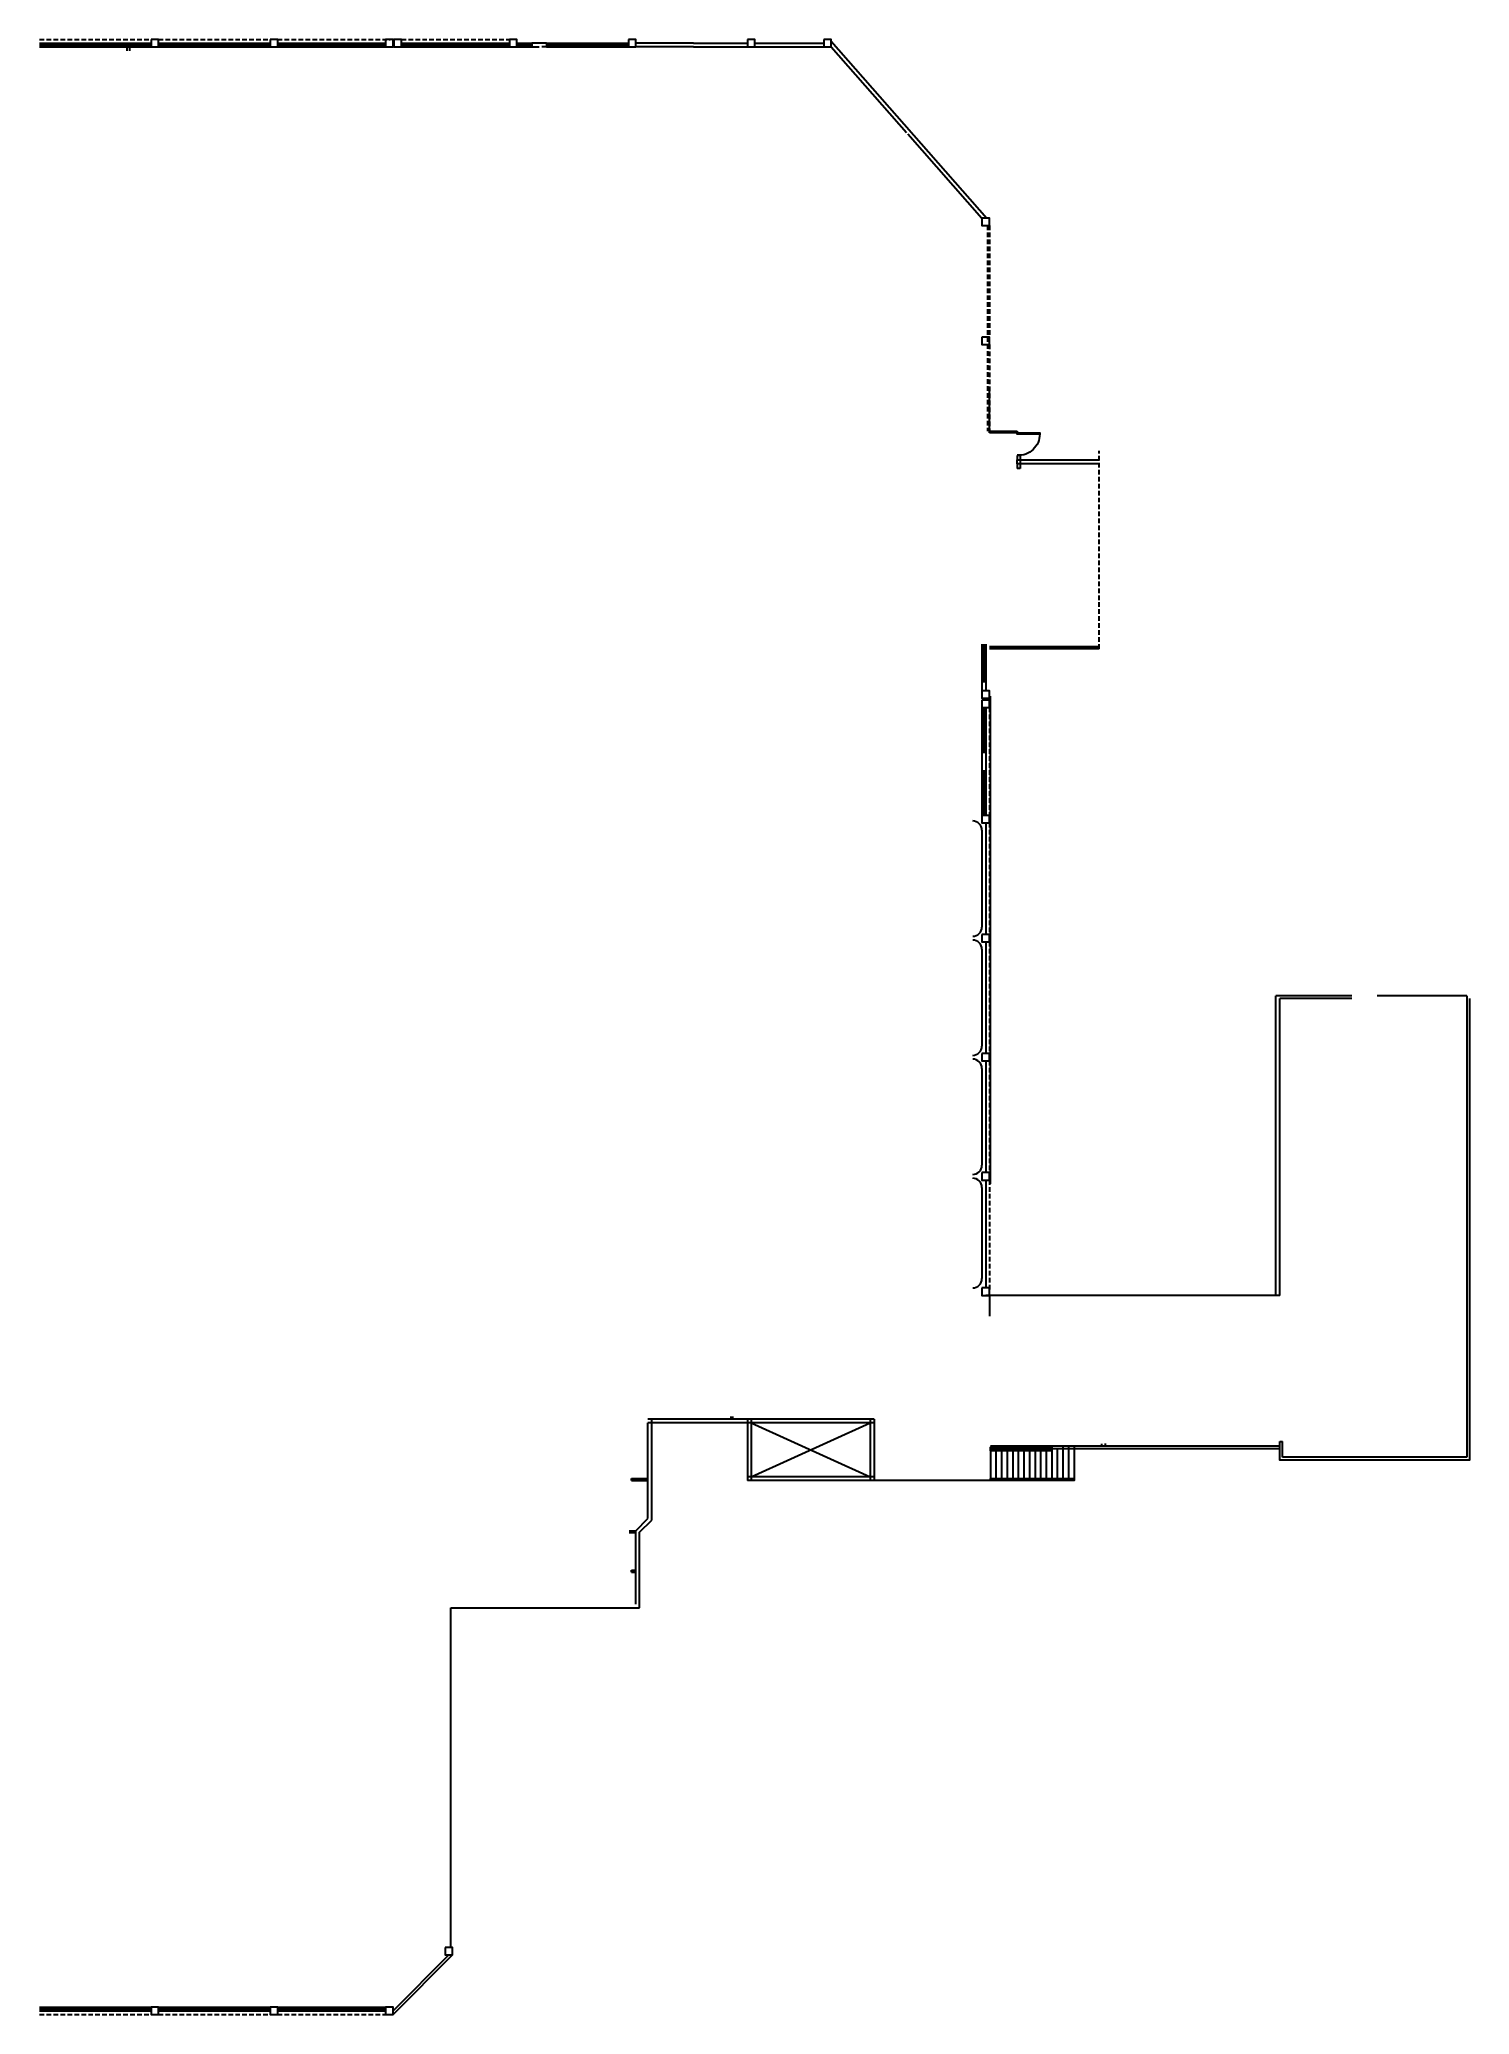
# Model space of a CAD drawing. Header units: metres. Extents: x 51 to 18146, y -212 to 18074.
# Drawn here: x 144.2 to 221.1, y 701.9 to 808.1 of the extents above; entities that cross this region are included whole.
import ezdxf

# ---------------------------------------------------------------- set-up
doc = ezdxf.new("R2010")
doc.units = ezdxf.units.M
doc.linetypes.add('HIDDEN', pattern=[0.375, 0.25, -0.125])
doc.layers.get('0').update_dxf_attribs({"color": 250})
for name, color, linetype in [('AY', 1, 'Continuous'), ('COL', 2, 'Continuous'), ('GR', 6, 'Continuous'), ('NO', 250, 'Continuous'), ('PA', 7, 'Continuous'), ('PU', 1, 'Continuous'), ('TA', 3, 'Continuous'), ('VE', 5, 'Continuous')]:
    doc.layers.add(name, color=color, linetype=linetype)
doc.layers.get('0').freeze()

# ---------------------------------------------------------------- blocks, each defined once
blk = doc.blocks.new('-COL40-')
at = {"color": 0}
blk.add_lwpolyline([(-0.2, 0.2), (-0.2, -0.2), (0.2, -0.2), (0.2, 0.2)], close=True, dxfattribs=at)
blk = doc.blocks.new('P-IZ')
at = {"color": 0}
blk.add_lwpolyline([(0.05, 1), (0.05, 0), (0, 0), (0, 1), (0.05, 1, -0.429311), (1, 0, -3.280951)], format="xyb", dxfattribs=at)

msp = doc.modelspace()

# ---------------------------------------------------------------- linework, layer by layer
at = {"layer": 'AY', "color": 0, "linetype": 'HIDDEN'}
for p, q in [((144.244, 808.065), (150.244, 808.065)), ((144.244, 808.065), (150.244, 808.065)), ((150.644, 808.065), (156.644, 808.065)), ((150.644, 808.065), (156.644, 808.065)), ((157.044, 808.065), (163.094, 808.065)), ((163.694, 808.065), (169.494, 808.065)), ((195.194, 798.065), (195.194, 787.021)), ((195.294, 798.065), (195.294, 792.065)), ((195.294, 791.665), (195.294, 786.921)), ((201.194, 775.315), (201.194, 785.966)), ((195.294, 772.165), (195.294, 766.365)), ((195.294, 765.965), (195.294, 759.965)), ((195.294, 759.565), (195.294, 753.565)), ((195.294, 753.165), (195.294, 747.165)), ((195.294, 746.765), (195.294, 740.765)), ((144.244, 701.915), (150.244, 701.915)), ((150.644, 701.915), (156.644, 701.915)), ((157.044, 701.915), (162.844, 701.915))]:
    msp.add_line(p, q, dxfattribs=at)
at = {"layer": 'AY', "color": 0}
for p, q in [((195.344, 746.566), (195.344, 772.765)), ((214.767, 756.665), (210.694, 756.665)), ((220.944, 756.665), (220.944, 731.865)), ((210.894, 732.465), (195.344, 732.465)), ((210.894, 732.715), (211.044, 732.715)), ((210.894, 732.315), (210.894, 732.715)), ((211.044, 731.865), (211.044, 732.715)), ((220.944, 731.865), (211.044, 731.865))]:
    msp.add_line(p, q, dxfattribs=at)
at = {"layer": 'AY', "color": 15}
for points in [[(210.694, 740.565), (210.694, 756.665)], [(210.894, 740.565), (210.894, 756.515)]]:
    msp.add_lwpolyline(points, dxfattribs=at)
at = {"layer": 'GR', "color": 15}
for p, q in [((199.244, 732.465), (199.244, 730.715)), ((199.544, 732.465), (199.544, 730.715)), ((199.844, 732.465), (199.844, 730.715)), ((195.344, 732.265), (195.344, 730.715)), ((195.644, 732.265), (195.644, 730.715)), ((195.944, 732.265), (195.944, 730.715)), ((196.244, 732.265), (196.244, 730.715)), ((196.544, 732.265), (196.544, 730.715)), ((196.844, 732.265), (196.844, 730.715)), ((197.144, 732.265), (197.144, 730.715)), ((197.444, 732.265), (197.444, 730.715)), ((197.744, 732.265), (197.744, 730.715)), ((198.044, 732.265), (198.044, 730.715)), ((198.344, 732.265), (198.344, 730.715)), ((198.644, 732.265), (198.644, 730.715)), ((198.944, 732.315), (198.944, 730.715))]:
    msp.add_line(p, q, dxfattribs=at)
for points in [[(198.644, 732.365), (198.644, 732.315), (195.344, 732.315), (195.344, 732.415), (198.644, 732.415), (198.644, 732.365), (195.344, 732.365)], [(198.644, 732.265), (198.644, 732.215), (195.344, 732.215), (195.344, 732.315), (198.644, 732.315), (198.644, 732.265), (195.344, 732.265)], [(199.844, 730.665), (199.844, 730.615), (195.344, 730.615), (195.344, 730.715), (199.844, 730.715), (199.844, 730.665), (195.344, 730.665)]]:
    msp.add_lwpolyline(points, dxfattribs=at)
at = {"layer": 'NO'}
for p, q in [((182.694, 807.865), (186.394, 807.865)), ((186.794, 807.968), (195.161, 798.465)), ((182.694, 807.665), (186.394, 807.665)), ((186.794, 807.665), (190.835, 803.076)), ((190.901, 803.001), (194.894, 798.465)), ((195.294, 787.021), (196.794, 787.021)), ((195.444, 786.921), (195.294, 786.921)), ((196.794, 786.921), (195.444, 786.921)), ((196.794, 787.021), (196.794, 786.921)), ((196.944, 785.708), (196.794, 785.708)), ((196.794, 785.708), (196.794, 785.465)), ((196.944, 785.708), (196.944, 785.003)), ((196.794, 785.465), (201.194, 785.465)), ((196.794, 785.265), (196.794, 785.465)), ((196.794, 785.265), (196.794, 785.003)), ((196.944, 785.003), (196.794, 785.003)), ((201.194, 775.415), (195.294, 775.415)), ((201.194, 775.315), (195.294, 775.315)), ((220.944, 756.665), (216.141, 756.665)), ((210.894, 740.565), (195.094, 740.565)), ((176.944, 728.566), (176.944, 733.715)), ((177.144, 728.483), (177.144, 733.915)), ((181.394, 734.055), (181.394, 733.915)), ((181.494, 734.056), (181.494, 733.915)), ((182.494, 733.715), (188.894, 730.815)), ((182.494, 730.815), (188.894, 733.715)), ((201.318, 732.592), (201.318, 732.465)), ((201.518, 732.605), (201.518, 732.465)), ((176.056, 730.715), (176.944, 730.715)), ((176.056, 730.615), (176.056, 730.715)), ((176.056, 730.615), (176.944, 730.615)), ((189.094, 730.815), (182.294, 730.815)), ((189.094, 730.615), (182.294, 730.615)), ((195.344, 730.615), (189.094, 730.615)), ((175.936, 727.916), (176.294, 727.916)), ((175.936, 727.816), (176.294, 727.816)), ((176.068, 725.792), (176.294, 725.792)), ((176.068, 725.692), (176.068, 725.792)), ((176.068, 725.692), (176.294, 725.692)), ((166.344, 705.515), (166.344, 723.765)), ((163.244, 702.115), (166.244, 705.115)), ((166.444, 705.515), (166.344, 705.515))]:
    msp.add_line(p, q, dxfattribs=at)
at = {"layer": 'PA', "color": 0}
for p, q in [((170.694, 807.865), (170.694, 807.665)), ((171.494, 807.865), (170.694, 807.865)), ((171.494, 807.865), (171.494, 807.665)), ((179.394, 807.865), (176.294, 807.865)), ((146.394, 807.665), (146.544, 807.665)), ((146.394, 807.665), (146.544, 807.665)), ((148.944, 807.665), (148.944, 807.465)), ((148.944, 807.665), (149.094, 807.665)), ((149.094, 807.465), (149.094, 807.665)), ((160.744, 807.665), (160.894, 807.665)), ((170.694, 807.665), (171.094, 807.665)), ((171.494, 807.665), (171.244, 807.665)), ((179.394, 807.665), (176.294, 807.665)), ((201.194, 785.265), (196.794, 785.265)), ((194.894, 773.565), (195.094, 773.565)), ((194.894, 773.565), (194.894, 773.065)), ((195.094, 773.565), (195.094, 773.065)), ((194.894, 769.765), (194.894, 768.765)), ((194.894, 769.765), (195.094, 769.765)), ((195.094, 769.765), (195.094, 768.765)), ((194.894, 768.765), (195.094, 768.765)), ((194.894, 765.565), (194.894, 760.365)), ((195.094, 765.965), (195.094, 759.965)), ((194.894, 759.165), (194.894, 753.965)), ((195.094, 759.565), (195.094, 753.565)), ((194.894, 752.765), (194.894, 747.565)), ((195.094, 753.165), (195.094, 747.165)), ((194.894, 746.365), (194.894, 741.465)), ((195.094, 746.765), (195.094, 740.965))]:
    msp.add_line(p, q, dxfattribs=at)
at = {"layer": 'PA', "color": 15}
for centre, start, end in [((194.394, 765.565), 0, 90), ((194.394, 760.365), 270, 0), ((194.394, 759.165), 0, 90), ((194.394, 753.965), 270, 0), ((194.394, 752.765), 0, 90), ((194.394, 747.565), 270, 0), ((194.394, 746.365), 0, 90), ((194.394, 741.465), 270, 0)]:
    msp.add_arc(centre, 0.5, start, end, dxfattribs=at)
at = {"layer": 'TA', "color": 0}
for p, q in [((214.767, 756.515), (210.894, 756.515)), ((195.294, 740.565), (195.294, 739.443)), ((182.294, 733.915), (176.944, 733.915)), ((182.294, 733.715), (176.944, 733.715)), ((189.094, 733.915), (182.294, 733.915)), ((182.294, 733.915), (182.294, 730.615)), ((189.094, 733.715), (182.294, 733.715)), ((182.494, 733.915), (182.494, 730.615)), ((188.894, 733.915), (188.894, 730.615)), ((189.094, 733.915), (189.094, 730.615)), ((176.294, 727.916), (176.944, 728.566)), ((176.494, 727.833), (177.144, 728.483)), ((176.294, 723.965), (176.294, 727.916)), ((176.494, 723.765), (176.494, 727.833)), ((166.344, 723.765), (176.494, 723.765)), ((166.444, 705.115), (163.244, 701.915))]:
    msp.add_line(p, q, dxfattribs=at)
at = {"layer": 'TA', "color": 15}
msp.add_lwpolyline([(221.094, 756.515), (221.094, 731.715), (210.894, 731.715), (210.894, 732.315), (195.344, 732.315)], dxfattribs=at)
at = {"layer": 'VE', "color": 0}
for p, q in [((144.244, 807.865), (150.244, 807.865)), ((144.244, 807.865), (150.244, 807.865)), ((150.644, 807.865), (156.644, 807.865)), ((150.644, 807.865), (156.644, 807.865)), ((157.044, 807.865), (162.844, 807.865)), ((163.694, 807.865), (169.494, 807.865)), ((169.894, 807.865), (170.694, 807.865)), ((171.494, 807.865), (175.894, 807.865)), ((179.394, 807.865), (182.294, 807.865)), ((144.244, 807.765), (150.244, 807.765)), ((144.244, 807.765), (150.244, 807.765)), ((144.244, 807.715), (150.244, 807.715)), ((144.244, 807.715), (150.244, 807.715)), ((144.244, 807.665), (150.244, 807.665)), ((144.244, 807.665), (150.244, 807.665)), ((150.644, 807.765), (156.644, 807.765)), ((150.644, 807.765), (156.644, 807.765)), ((150.644, 807.715), (156.644, 807.715)), ((150.644, 807.715), (156.644, 807.715)), ((150.644, 807.665), (156.644, 807.665)), ((150.644, 807.665), (156.644, 807.665)), ((157.044, 807.765), (162.844, 807.765)), ((157.044, 807.715), (162.844, 807.715)), ((157.044, 807.665), (160.744, 807.665)), ((160.894, 807.665), (162.844, 807.665)), ((163.694, 807.765), (169.494, 807.765)), ((163.694, 807.715), (169.494, 807.715)), ((163.694, 807.665), (169.494, 807.665)), ((169.894, 807.765), (170.694, 807.765)), ((169.894, 807.715), (170.694, 807.715)), ((169.894, 807.665), (170.694, 807.665)), ((171.494, 807.765), (175.894, 807.765)), ((171.494, 807.715), (175.894, 807.715)), ((171.494, 807.665), (175.894, 807.665)), ((179.394, 807.665), (182.294, 807.665)), ((195.294, 786.921), (195.294, 789.365)), ((194.894, 775.565), (194.894, 773.565)), ((194.944, 775.565), (194.944, 773.565)), ((194.994, 775.565), (194.994, 773.565)), ((195.094, 775.565), (195.094, 773.565)), ((194.894, 772.165), (194.894, 769.765)), ((194.944, 772.165), (194.944, 769.765)), ((194.994, 772.165), (194.994, 769.765)), ((195.094, 772.165), (195.094, 769.765)), ((194.894, 768.765), (194.894, 766.365)), ((194.944, 768.765), (194.944, 766.365)), ((194.994, 768.765), (194.994, 766.365)), ((195.094, 768.765), (195.094, 766.365)), ((144.244, 702.315), (150.244, 702.315)), ((144.244, 702.265), (150.244, 702.265)), ((144.244, 702.215), (150.244, 702.215)), ((144.244, 702.115), (150.244, 702.115)), ((150.644, 702.315), (156.644, 702.315)), ((150.644, 702.265), (156.644, 702.265)), ((150.644, 702.215), (156.644, 702.215)), ((150.644, 702.115), (156.644, 702.115)), ((157.044, 702.315), (162.844, 702.315)), ((157.044, 702.265), (162.844, 702.265)), ((157.044, 702.215), (162.844, 702.215)), ((157.044, 702.115), (162.844, 702.115))]:
    msp.add_line(p, q, dxfattribs=at)

# ---------------------------------------------------------------- block references
at = {"layer": 'COL', "color": 0}
for p in [(150.444, 807.865), (150.444, 807.865), (156.844, 807.865), (156.844, 807.865), (163.044, 807.865), (163.494, 807.865), (169.694, 807.865), (176.094, 807.865), (182.494, 807.865), (186.594, 807.865), (195.094, 798.265), (195.094, 791.865), (195.094, 772.865), (195.094, 772.365), (195.094, 766.165), (195.094, 759.765), (195.094, 753.365), (195.094, 746.965), (195.094, 740.765), (166.244, 705.315), (150.444, 702.115), (156.844, 702.115), (163.044, 702.115)]:
    msp.add_blockref('-COL40-', p, dxfattribs=at)
at = {"layer": 'PU', "color": 0, "xscale": 1.204524480124168, "yscale": 1.204524480124168, "zscale": 1.204524480124168, "rotation": 270}
msp.add_blockref('P-IZ', (196.794, 786.921), dxfattribs=at)

doc.saveas('drawing.dxf')
